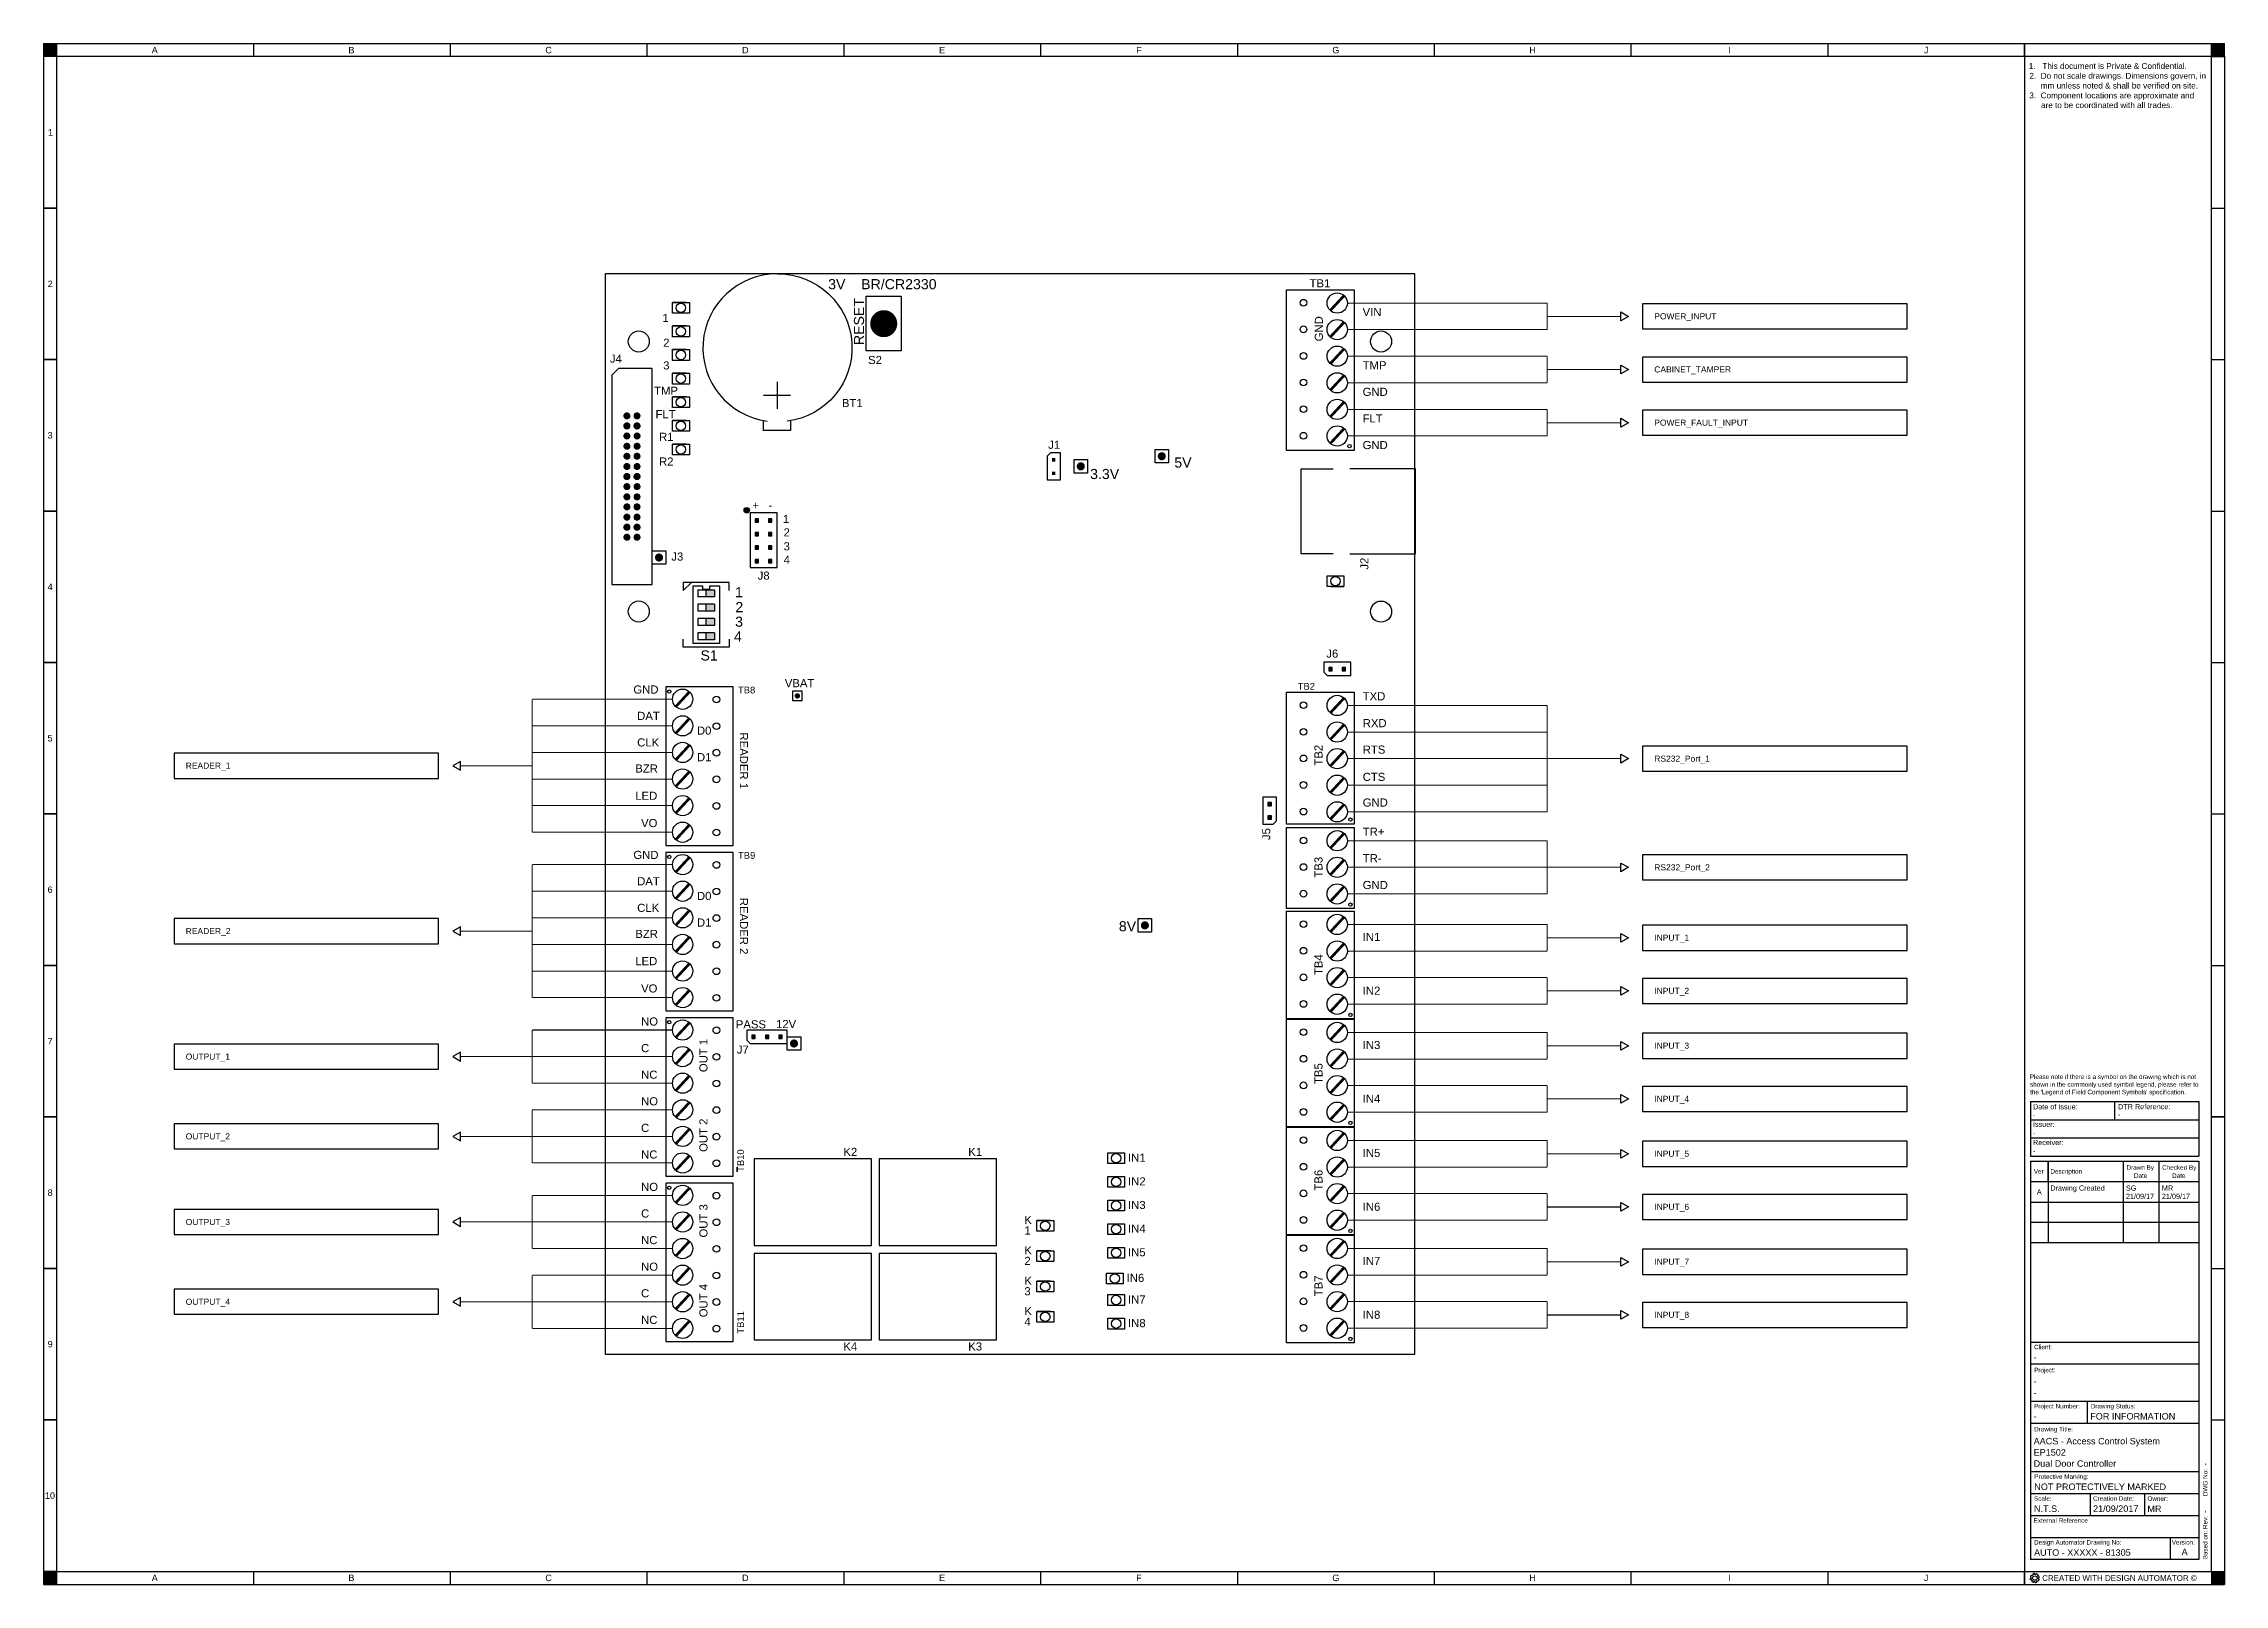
# Paper-space layout 'A1' of a CAD drawing. Header units: millimetres. Extents: x 0 to 841, y 0 to 594.
# The model-space entities are those that its viewports show. They can reach past a viewport. Long polylines and large blocks are cut down to what shows.
import ezdxf
from ezdxf.enums import TextEntityAlignment as Align

# ---------------------------------------------------------------- set-up
doc = ezdxf.new("R2010")
doc.units = ezdxf.units.MM
doc.header["$LTSCALE"] = 12.5
doc.header["$MEASUREMENT"] = 0
doc.linetypes.add('HIDDEN', pattern=[0.375, 0.25, -0.125])
doc.layers.add('2', color=7, linetype='Continuous')
doc.layers.add('QCIC - VPort', color=6, linetype='Continuous')
doc.layers.get('QCIC - VPort').freeze()
doc.styles.add('QCIC', font='arial.ttf')

# ---------------------------------------------------------------- blocks, each defined once
blk = doc.blocks.new('AUTO - XXXXX - 00000a - MASTER SHEET A1 - 2017 v1 - UK')
h = blk.add_hatch(color=7)
h.dxf.hatch_style = 1
h.paths.add_polyline_path([(5, 594), (0, 594), (0, 589), (5, 589)])
h = blk.add_hatch(color=7)
h.dxf.hatch_style = 1
h.paths.add_polyline_path([(841, 594), (836, 594), (836, 589), (841, 589)])
h = blk.add_hatch(color=7)
h.dxf.hatch_style = 1
h.paths.add_polyline_path([(5, 5), (0, 5), (0, 0), (5, 0)])
h = blk.add_hatch(color=7)
h.dxf.hatch_style = 1
h.paths.add_polyline_path([(841, 5), (836, 5), (836, 0), (841, 0)])
for p, q in [((0, 594), (841, 594)), ((0, 594), (0, 0)), ((5, 589), (0, 589)), ((5, 594), (5, 589)), ((836, 589), (5, 589)), ((5, 589), (5, 5)), ((80.89, 594), (80.89, 589)), ((156.79, 594), (156.79, 589)), ((232.68, 594), (232.68, 589)), ((308.58, 594), (308.58, 589)), ((384.47, 594), (384.47, 589)), ((460.37, 594), (460.37, 589)), ((536.26, 594), (536.26, 589)), ((612.16, 594), (612.16, 589)), ((688.05, 594), (688.05, 589)), ((763.94, 589), (763.94, 594)), ((763.94, 594), (763.94, 589)), ((763.94, 589), (763.94, 5)), ((836, 589), (836, 594)), ((836, 5), (836, 589)), ((836, 589), (841, 589)), ((841, 589), (836, 589)), ((836, 589), (841, 589)), ((841, 589), (841, 594)), ((841, 589), (841, 0)), ((0, 530.6), (5, 530.6)), ((5, 530.6), (0, 530.6)), ((836, 530.6), (841, 530.6)), ((0, 472.2), (5, 472.2)), ((5, 472.2), (0, 472.2)), ((836, 472.2), (841, 472.2)), ((0, 413.8), (5, 413.8)), ((5, 413.8), (0, 413.8)), ((836, 413.8), (841, 413.8)), ((0, 355.4), (5, 355.4)), ((5, 355.4), (0, 355.4)), ((836, 355.4), (841, 355.4)), ((0, 297), (5, 297)), ((5, 297), (0, 297)), ((836, 297), (841, 297)), ((0, 238.6), (5, 238.6)), ((5, 238.6), (0, 238.6)), ((836, 238.6), (841, 238.6)), ((766.19, 186.11), (831.13, 186.11)), ((766.19, 186.11), (766.19, 165.11)), ((798.66, 186.11), (798.66, 179.11)), ((831.2, 186.11), (831.2, 165.11)), ((0, 180.2), (5, 180.2)), ((5, 180.2), (0, 180.2)), ((766.19, 179.11), (831.2, 179.11)), ((836, 180.2), (841, 180.2)), ((766.19, 172.11), (831.2, 172.11)), ((766.19, 165.11), (831.2, 165.11)), ((766.19, 163.18), (831.2, 163.18)), ((766.19, 163.18), (766.19, 9.65)), ((773.02, 155.48), (773.02, 163.18)), ((773.02, 163.18), (773.02, 131.81)), ((802, 163.18), (802, 131.81)), ((815.69, 163.18), (815.69, 131.81)), ((831.2, 163.18), (831.2, 131.81)), ((831.2, 155.18), (766.19, 155.18)), ((773.02, 155.18), (773.02, 131.81)), ((831.2, 154.82), (831.2, 9.65)), ((766.19, 147.39), (831.2, 147.39)), ((766.19, 139.6), (831.2, 139.6)), ((766.19, 131.81), (831.2, 131.81)), ((0, 121.8), (5, 121.8)), ((5, 121.8), (0, 121.8)), ((836, 121.8), (841, 121.8)), ((766.19, 93.42), (831.2, 93.42)), ((766.19, 84.96), (831.11, 84.96)), ((766.19, 70.61), (831.2, 70.61)), ((788.12, 70.61), (788.12, 62.15)), ((0, 63.4), (5, 63.4)), ((5, 63.4), (0, 63.4)), ((766.19, 62.15), (831.11, 62.15)), ((836, 63.4), (841, 63.4)), ((766.19, 43.46), (831.2, 43.46)), ((766.19, 35.01), (831.11, 35.01)), ((789.26, 35.01), (789.26, 26.55)), ((810.34, 26.55), (810.34, 35.01)), ((766.19, 26.55), (831.11, 26.55)), ((766.3, 26.55), (831.11, 26.55)), ((766.19, 18.1), (831.2, 18.1)), ((820.11, 18.1), (820.11, 9.65)), ((831.2, 9.65), (766.19, 9.65)), ((0, 5), (5, 5)), ((5, 5), (0, 5)), ((5, 5), (836, 5)), ((5, 5), (763.94, 5)), ((5, 5), (763.94, 5)), ((5, 5), (5, 0)), ((5, 5), (763.94, 5)), ((5, 5), (763.94, 5)), ((5, 5), (763.94, 5)), ((5, 5), (763.94, 5)), ((5, 5), (763.94, 5)), ((5, 5), (763.94, 5)), ((5, 5), (763.94, 5)), ((5, 5), (763.94, 5)), ((5, 5), (763.94, 5)), ((5, 5), (763.94, 5)), ((5, 5), (763.94, 5)), ((5, 5), (763.94, 5)), ((5, 5), (763.94, 5)), ((5, 5), (763.94, 5)), ((5, 5), (763.94, 5)), ((5, 5), (763.94, 5)), ((5, 5), (763.94, 5)), ((5, 5), (763.94, 5)), ((5, 5), (763.94, 5)), ((5, 5), (763.94, 5)), ((80.89, 5), (80.89, 0)), ((156.79, 5), (156.79, 0)), ((232.68, 5), (232.68, 0)), ((308.58, 5), (308.58, 0)), ((384.47, 5), (384.47, 0)), ((460.37, 5), (460.37, 0)), ((536.26, 5), (536.26, 0)), ((612.16, 5), (612.16, 0)), ((688.05, 5), (688.05, 0)), ((763.94, 0), (763.94, 5)), ((763.94, 5), (763.94, 0)), ((836, 5), (841, 5)), ((836, 5), (836, 0)), ((0, 0), (841, 0)), ((5, 0), (763.94, 0)), ((5, 0), (763.94, 0)), ((5, 0), (763.94, 0)), ((5, 0), (763.94, 0)), ((5, 0), (763.94, 0)), ((5, 0), (763.94, 0)), ((5, 0), (763.94, 0)), ((5, 0), (763.94, 0)), ((5, 0), (763.94, 0)), ((5, 0), (763.94, 0)), ((5, 0), (763.94, 0)), ((5, 0), (763.94, 0)), ((5, 0), (763.94, 0)), ((5, 0), (763.94, 0)), ((5, 0), (763.94, 0)), ((5, 0), (763.94, 0)), ((5, 0), (763.94, 0)), ((5, 0), (763.94, 0)), ((5, 0), (763.94, 0)), ((5, 0), (763.94, 0)), ((5, 0), (763.94, 0)), ((5, 0), (763.94, 0))]:
    blk.add_line(p, q)
blk.add_lwpolyline([(836, 238.6), (841, 238.6), (841, 180.2), (836, 180.2)], close=True)
blk.add_lwpolyline([(836, 238.6), (841, 238.6), (841, 180.2), (836, 180.2)], close=True)
for points in [[(766.85, 1.52, -0.042115), (766.7, 1.71, 0.326671), (766.6, 1.75), (766.44, 1.71, -0.373116), (766.29, 1.79, -0.070637), (766.17, 2.26, -0.362092), (766.26, 2.4), (766.43, 2.45, 0.314673), (766.5, 2.54)], [(766.5, 2.54, -0.043617), (766.54, 2.78, 0.319974), (766.49, 2.88), (766.35, 2.97, -0.366951), (766.3, 3.13, -0.070608), (766.56, 3.55, -0.366435), (766.72, 3.58), (766.87, 3.49, 0.319412), (766.98, 3.51)], [(766.85, 1.52, -0.30945), (766.86, 1.42), (766.77, 1.26, 0.357324), (766.81, 1.09, 0.073567), (767.25, 0.84, 0.380425), (767.41, 0.89), (767.49, 1.03, -0.334571), (767.59, 1.08, 0.041825), (767.82, 1.05)], [(768.22, 3.81, 0.040485), (768, 3.84, -0.319948), (767.92, 3.91), (767.87, 4.08, 0.366927), (767.73, 4.18, 0.072823), (767.24, 4.06, 0.374757), (767.17, 3.9), (767.21, 3.74, -0.328449), (767.16, 3.64, 0.041159), (766.98, 3.51)], [(767.82, 1.05, -0.319655), (767.91, 0.98), (767.95, 0.82, 0.366658), (768.1, 0.72, 0.071735), (768.58, 0.85, 0.369155), (768.65, 1), (768.61, 1.16, -0.322372), (768.65, 1.27, 0.037788), (768.82, 1.39)], [(769, 3.79, 0.071697), (768.57, 4.04, 0.373432), (768.41, 3.99), (768.33, 3.85, -0.327013), (768.22, 3.81)], [(768.82, 1.39, -0.321633), (768.93, 1.4), (769.08, 1.32, 0.368475), (769.24, 1.35, 0.074534), (769.51, 1.79, 0.373891), (769.45, 1.96), (769.31, 2.04, -0.327511), (769.26, 2.14, 0.038117), (769.29, 2.35)], [(769, 3.79, -0.354356), (769.03, 3.63), (768.95, 3.46, 0.306187), (768.96, 3.36)], [(769.29, 2.35, -0.336295), (769.37, 2.44), (769.52, 2.47, 0.382025), (769.63, 2.61, 0.07377), (769.5, 3.1, 0.375666), (769.35, 3.18), (769.19, 3.14, -0.329432), (769.09, 3.18, 0.039167), (768.96, 3.36)]]:
    blk.add_lwpolyline(points, format="xyb")
blk.add_circle((767.9, 2.45), 0.843)
at = {"style": 'QCIC'}
for s, height, p in [('A', 2.5, (41.69, 590.25)), ('B', 2.5, (117.54, 590.25)), ('C', 2.5, (193.48, 590.25)), ('D', 2.5, (269.33, 590.25)), ('E', 2.5, (345.32, 590.25)), ('F', 2.5, (421.31, 590.25)), ('G', 2.5, (496.98, 590.25)), ('H', 2.5, (572.95, 590.25)), ('I', 2.5, (649.61, 590.25)), ('J', 2.5, (725.14, 590.27)), ('1.   This document is Private & Confidential.', 2.25, (765.56, 584.24)), ('2.  Do not scale drawings. Dimensions govern, in', 2.25, (765.81, 580.48)), ('3.  Component locations are approximate and', 2.25, (765.77, 572.9)), ('mm unless noted & shall be verified on site.', 2.25, (770.19, 576.69)), ('are to be coordinated with all trades.', 2.25, (770.29, 569.15)), ('1', 2.5, (1.67, 558.54)), ('2', 2.5, (1.57, 500.14)), ('3', 2.5, (1.54, 441.77)), ('4', 2.5, (1.54, 383.34)), ('5', 2.5, (1.5, 324.97)), ('6', 2.5, (1.52, 266.57)), ('7', 2.5, (1.53, 208.15)), ('shown in the commonly used symbol legend, please refer to', 1.7503, (766.06, 191.88)), ('Please note if there is a symbol on the drawing which is not', 1.7503, (765.95, 194.83)), ("the 'Legend of Field Component Symbols' specification.", 1.7503, (766.1, 188.94)), ('Ver', 1.75, (767.52, 158.35)), ('Description', 1.75, (773.89, 158.35)), ('Drawn By', 1.75, (803.25, 159.87)), ('Checked By', 1.75, (817, 159.86)), ('8', 2.5, (1.54, 149.77)), ('Date', 1.75, (806.12, 156.7)), ('Date', 1.75, (820.84, 156.69)), ('9', 2.5, (1.55, 91.37)), ('Client:', 1.75, (767.61, 90.64)), ('Project:', 1.75, (767.61, 81.76)), ('Project Number:', 1.75, (767.61, 67.83)), ('Drawing Status:', 1.75, (789.44, 67.83)), ('Drawing Title:', 1.75, (767.61, 58.95)), ('Protective Marking:', 1.75, (767.69, 40.69)), ('10', 2.5, (0.51, 32.97)), ('Scale:', 1.75, (767.58, 32.23)), ('Creation Date:', 1.75, (790.36, 32.23)), ('Owner:', 1.75, (811.32, 32.2)), ('External Reference', 1.75, (767.44, 23.78)), ('Design Automator Drawing No:', 1.75, (767.61, 15.33)), ('Version:', 1.75, (820.71, 15.33)), ('A', 2.5, (41.69, 1.25)), ('B', 2.5, (117.54, 1.25)), ('C', 2.5, (193.48, 1.25)), ('D', 2.5, (269.33, 1.25)), ('E', 2.5, (345.32, 1.25)), ('F', 2.5, (421.31, 1.25)), ('G', 2.5, (496.98, 1.25)), ('H', 2.5, (572.95, 1.25)), ('I', 2.5, (649.61, 1.25)), ('J', 2.5, (725.14, 1.27)), ('CREATED WITH DESIGN AUTOMATOR ©', 2.2, (770.72, 1.36))]:
    blk.add_text(s, height=height, dxfattribs=at).set_placement(p)
for s, p in [('DWG No:', (834.48, 34.01)), ('Based on: Rev:', (834.48, 9.65))]:
    blk.add_text(s, height=1.75, rotation=90, dxfattribs=at).set_placement(p)
for tag, p, height in [('DESLINE1', (767.19, 183.13), 2), ('DESLINE2', (799.99, 183.18), 2), ('DATE', (767.19, 180.13), 2), ('DESLINE3', (767.19, 176.38), 2), ('DTR', (799.99, 180.16), 2), ('DESLINE4', (767.19, 169.35), 2), ('RECEIVER', (767.19, 166.21), 2), ('ISSUER', (767.19, 173.18), 2), ('DESCRIPTION11', (773.89, 151.79), 2), ('DW1', (803.04, 151.79), 2), ('CK1', (816.9, 151.79), 2), ('DESCRIPTION12', (773.89, 148.61), 2), ('DESCRIPTION21', (773.89, 144.08), 2), ('DESCRIPTION22', (773.89, 141.01), 2), ('DATE1', (803.04, 148.62), 2), ('DW2', (803.04, 144.08), 2), ('CK2', (816.9, 144.08), 2), ('DATE4', (816.9, 148.62), 2), ('DESCRIPTION31', (773.89, 136.26), 2), ('DESCRIPTION32', (773.89, 133.04), 2), ('DATE2', (803.04, 140.91), 2), ('DW3', (803.04, 136.27), 2), ('DATE3', (803.04, 133.1), 2), ('CK3', (816.9, 136.27), 2), ('DATE5', (816.9, 140.91), 2), ('DATE6', (816.9, 133.1), 2), ('CLIENT', (767.44, 86.35), 2.5), ('PROJECT1', (767.44, 77.04), 2.5), ('PROJECT2', (767.44, 72.72), 2.5), ('PRO.NO', (767.44, 63.54), 2.5), ('STATUS', (789.28, 63.54), 2.5), ('DRAWINGTITLE1', (767.44, 53.97), 2.5), ('DRAWINGTITLE2', (767.44, 49.65), 2.5), ('DRAWINGTITLE3', (767.44, 45.33), 2.5), ('PROTECTIVE.MARKING', (767.69, 36.39), 2.5), ('SCALE', (767.58, 27.94), 2.5), ('XX_XX_XX', (790.36, 27.94), 2.5), ('XXX', (811.32, 27.9), 2.5), ('EXTERNAL_REF', (767.61, 19.48), 2.2), ('DWGNO', (767.61, 11.03), 2.5)]:
    blk.add_attdef(tag, p, '', height=height, dxfattribs=at)
for tag, height, p in [('V1', 2, (769.61, 151.29)), ('V2', 2, (769.61, 143.58)), ('V3', 2, (769.61, 135.77)), ('CHKS1', 2, (771.7, 7.45)), ('CHKS2', 2, (783.01, 7.45)), ('CHKS3', 2, (794.32, 7.45)), ('CHKS4', 2, (805.63, 7.45)), ('CHKS5', 2, (816.93, 7.45)), ('A', 2.5, (825.65, 12.49))]:
    blk.add_attdef(tag, text='', height=height, dxfattribs=at).set_placement(p, align=Align.MIDDLE_CENTER)
for tag, p in [('ARCHREF', (834.51, 45.8)), ('A01', (834.51, 27.56))]:
    blk.add_attdef(tag, p, '', height=2, rotation=90, dxfattribs=at)
blk = doc.blocks.new('TERMTOP')
at = {"const_width": 0.02}
blk.add_lwpolyline([(-0.051, -0.055), (0.051, 0.055)], dxfattribs=at)
for centre, radius in [((0, 0), 0.075), ((0.25, -0.002), 0.025)]:
    blk.add_circle(centre, radius)
blk = doc.blocks.new('GCM Board')
for points in [[(170679.33, 9839.436), (170679.33, 9839.411), (170679.355, 9839.411), (170679.355, 9839.436)], [(170679.33, 9839.336), (170679.33, 9839.311), (170679.355, 9839.311), (170679.355, 9839.336)], [(170677.13, 9838.986), (170677.13, 9838.961), (170677.155, 9838.961), (170677.155, 9838.986)], [(170677.23, 9838.986), (170677.23, 9838.961), (170677.255, 9838.961), (170677.255, 9838.986)], [(170677.13, 9838.886), (170677.13, 9838.861), (170677.155, 9838.861), (170677.155, 9838.886)], [(170677.13, 9838.786), (170677.13, 9838.761), (170677.155, 9838.761), (170677.155, 9838.786)], [(170677.23, 9838.886), (170677.23, 9838.861), (170677.255, 9838.861), (170677.255, 9838.886)], [(170677.23, 9838.786), (170677.23, 9838.761), (170677.255, 9838.761), (170677.255, 9838.786)], [(170677.13, 9838.686), (170677.13, 9838.661), (170677.155, 9838.661), (170677.155, 9838.686)], [(170677.23, 9838.686), (170677.23, 9838.661), (170677.255, 9838.661), (170677.255, 9838.686)], [(170681.38, 9837.886), (170681.38, 9837.861), (170681.405, 9837.861), (170681.405, 9837.886)], [(170681.48, 9837.886), (170681.48, 9837.861), (170681.505, 9837.861), (170681.505, 9837.886)], [(170680.93, 9836.886), (170680.93, 9836.861), (170680.955, 9836.861), (170680.955, 9836.886)], [(170680.93, 9836.786), (170680.93, 9836.761), (170680.955, 9836.761), (170680.955, 9836.786)], [(170677.106, 9835.137), (170677.131, 9835.137), (170677.131, 9835.162), (170677.106, 9835.162)], [(170677.206, 9835.137), (170677.231, 9835.137), (170677.231, 9835.162), (170677.206, 9835.162)], [(170677.306, 9835.137), (170677.331, 9835.137), (170677.331, 9835.162), (170677.306, 9835.162)]]:
    blk.add_hatch(color=256).paths.add_polyline_path(points)
h = blk.add_hatch(color=256)
h.paths.add_polyline_path([(170676.83, 9838.408), (170676.83, 9838.461), (170676.768, 9838.461), (170676.768, 9838.408)])
h.paths.add_polyline_path([(170676.768, 9838.355), (170676.768, 9838.302), (170676.83, 9838.302), (170676.83, 9838.355)])
h.paths.add_polyline_path([(170676.768, 9838.249), (170676.768, 9838.196), (170676.83, 9838.196), (170676.83, 9838.249)])
h.paths.add_polyline_path([(170676.768, 9838.089), (170676.83, 9838.089), (170676.83, 9838.143), (170676.768, 9838.143)])
for p, q in [((170676.705, 9838.461), (170676.83, 9838.461)), ((170676.705, 9838.461), (170676.705, 9838.408)), ((170676.768, 9838.408), (170676.768, 9838.463)), ((170676.83, 9838.461), (170676.83, 9838.408)), ((170676.83, 9838.408), (170676.705, 9838.408)), ((170676.83, 9838.355), (170676.705, 9838.355)), ((170676.705, 9838.355), (170676.705, 9838.302)), ((170676.83, 9838.302), (170676.705, 9838.302)), ((170676.768, 9838.302), (170676.768, 9838.355)), ((170676.83, 9838.355), (170676.83, 9838.302)), ((170676.83, 9838.249), (170676.705, 9838.249)), ((170676.705, 9838.249), (170676.705, 9838.196)), ((170676.83, 9838.196), (170676.705, 9838.196)), ((170676.83, 9838.143), (170676.705, 9838.143)), ((170676.705, 9838.143), (170676.705, 9838.089)), ((170676.768, 9838.196), (170676.768, 9838.249)), ((170676.768, 9838.089), (170676.768, 9838.143)), ((170676.83, 9838.249), (170676.83, 9838.196)), ((170676.83, 9838.143), (170676.83, 9838.089)), ((170676.83, 9838.089), (170676.705, 9838.089))]:
    blk.add_line(p, q)
for points in [[(170676.018, 9840.8), (170676.018, 9832.8), (170682.018, 9832.8), (170682.018, 9840.8), (170676.018, 9840.8)], [(170681.068, 9840.683), (170681.568, 9840.683), (170681.568, 9839.493), (170681.068, 9839.493), (170681.068, 9840.683)], [(170676.518, 9840.59), (170676.643, 9840.59), (170676.643, 9840.51), (170676.518, 9840.51)], [(170677.953, 9840.635), (170678.213, 9840.635), (170678.213, 9840.23), (170677.953, 9840.23), (170677.953, 9840.635)], [(170685.666, 9840.579), (170683.706, 9840.579), (170683.706, 9840.393), (170685.666, 9840.393)], [(170676.518, 9840.415), (170676.643, 9840.415), (170676.643, 9840.335), (170676.518, 9840.335)], [(170683.6, 9840.486), (170683.544, 9840.454), (170683.544, 9840.519)], [(170676.518, 9840.24), (170676.643, 9840.24), (170676.643, 9840.16), (170676.518, 9840.16)], [(170676.168, 9840.1), (170676.118, 9840.1), (170676.068, 9840.05), (170676.068, 9838.5), (170676.368, 9838.5), (170676.368, 9840.1), (170676.168, 9840.1)], [(170676.518, 9840.065), (170676.643, 9840.065), (170676.643, 9839.985), (170676.518, 9839.985)], [(170683.6, 9840.092), (170683.544, 9840.06), (170683.544, 9840.125)], [(170685.666, 9840.185), (170683.706, 9840.185), (170683.706, 9839.999), (170685.666, 9839.999)], [(170676.518, 9839.89), (170676.643, 9839.89), (170676.643, 9839.81), (170676.518, 9839.81)], [(170676.518, 9839.715), (170676.643, 9839.715), (170676.643, 9839.635), (170676.518, 9839.635)], [(170683.6, 9839.698), (170683.544, 9839.666), (170683.544, 9839.731)], [(170685.666, 9839.791), (170683.706, 9839.791), (170683.706, 9839.605), (170685.666, 9839.605)], [(170676.518, 9839.54), (170676.643, 9839.54), (170676.643, 9839.46), (170676.518, 9839.46)], [(170679.343, 9839.475), (170679.318, 9839.475), (170679.293, 9839.45), (170679.293, 9839.275), (170679.393, 9839.275), (170679.393, 9839.475), (170679.343, 9839.475)], [(170679.593, 9839.425), (170679.593, 9839.325), (170679.493, 9839.325), (170679.493, 9839.425), (170679.593, 9839.425)], [(170680.193, 9839.5), (170680.193, 9839.4), (170680.093, 9839.4), (170680.093, 9839.5), (170680.193, 9839.5)], [(170677.293, 9839.03), (170677.093, 9839.03), (170677.093, 9838.625), (170677.293, 9838.625), (170677.293, 9839.03)], [(170677.155, 9838.986), (170677.13, 9838.986), (170677.13, 9838.961), (170677.155, 9838.961)], [(170677.255, 9838.986), (170677.23, 9838.986), (170677.23, 9838.961), (170677.255, 9838.961)], [(170676.468, 9838.75), (170676.468, 9838.65), (170676.368, 9838.65), (170676.368, 9838.75), (170676.468, 9838.75)], [(170677.155, 9838.886), (170677.13, 9838.886), (170677.13, 9838.861), (170677.155, 9838.861)], [(170677.155, 9838.786), (170677.13, 9838.786), (170677.13, 9838.761), (170677.155, 9838.761)], [(170677.255, 9838.886), (170677.23, 9838.886), (170677.23, 9838.861), (170677.255, 9838.861)], [(170677.255, 9838.786), (170677.23, 9838.786), (170677.23, 9838.761), (170677.255, 9838.761)], [(170677.155, 9838.686), (170677.13, 9838.686), (170677.13, 9838.661), (170677.155, 9838.661)], [(170677.255, 9838.686), (170677.23, 9838.686), (170677.23, 9838.661), (170677.255, 9838.661)], [(170681.368, 9838.565), (170681.493, 9838.565), (170681.493, 9838.485), (170681.368, 9838.485)], [(170681.343, 9837.875), (170681.343, 9837.85), (170681.368, 9837.825), (170681.543, 9837.825), (170681.543, 9837.925), (170681.343, 9837.925), (170681.343, 9837.875)], [(170681.405, 9837.886), (170681.38, 9837.886), (170681.38, 9837.861), (170681.405, 9837.861)], [(170681.505, 9837.886), (170681.48, 9837.886), (170681.48, 9837.861), (170681.505, 9837.861)], [(170676.968, 9837.741), (170676.468, 9837.741), (170676.468, 9836.567), (170676.968, 9836.567)], [(170677.408, 9837.64), (170677.478, 9837.64), (170677.478, 9837.71), (170677.408, 9837.71), (170677.408, 9837.64)], [(170681.569, 9836.725), (170681.068, 9836.725), (170681.068, 9837.702), (170681.569, 9837.702)], [(170685.666, 9837.303), (170683.706, 9837.303), (170683.706, 9837.117), (170685.666, 9837.117)], [(170674.785, 9837.25), (170672.825, 9837.25), (170672.825, 9837.064), (170674.785, 9837.064)], [(170674.891, 9837.157), (170674.947, 9837.125), (170674.947, 9837.19)], [(170683.6, 9837.21), (170683.544, 9837.177), (170683.544, 9837.242)], [(170680.943, 9836.725), (170680.968, 9836.725), (170680.993, 9836.75), (170680.993, 9836.925), (170680.893, 9836.925), (170680.893, 9836.725), (170680.943, 9836.725)], [(170680.955, 9836.886), (170680.93, 9836.886), (170680.93, 9836.861), (170680.955, 9836.861)], [(170680.955, 9836.786), (170680.93, 9836.786), (170680.93, 9836.761), (170680.955, 9836.761)], [(170681.218, 9836.7), (170681.568, 9836.7), (170681.568, 9836.1), (170681.068, 9836.1), (170681.068, 9836.7), (170681.218, 9836.7)], [(170676.968, 9836.516), (170676.468, 9836.516), (170676.468, 9835.342), (170676.968, 9835.342)], [(170685.666, 9836.498), (170683.706, 9836.498), (170683.706, 9836.312), (170685.666, 9836.312)], [(170683.6, 9836.405), (170683.544, 9836.372), (170683.544, 9836.437)], [(170674.785, 9836.025), (170672.825, 9836.025), (170672.825, 9835.839), (170674.785, 9835.839)], [(170680.068, 9836.025), (170680.068, 9835.925), (170679.968, 9835.925), (170679.968, 9836.025), (170680.068, 9836.025)], [(170681.068, 9836.08), (170681.568, 9836.08), (170681.568, 9835.283), (170681.068, 9835.283)], [(170674.891, 9835.932), (170674.947, 9835.9), (170674.947, 9835.965)], [(170683.6, 9835.883), (170683.544, 9835.851), (170683.544, 9835.916)], [(170685.666, 9835.976), (170683.706, 9835.976), (170683.706, 9835.79), (170685.666, 9835.79)], [(170683.6, 9835.489), (170683.544, 9835.457), (170683.544, 9835.522)], [(170685.666, 9835.582), (170683.706, 9835.582), (170683.706, 9835.396), (170685.666, 9835.396)], [(170676.968, 9835.291), (170676.468, 9835.291), (170676.468, 9834.117), (170676.968, 9834.117)], [(170677.068, 9835.15), (170677.068, 9835.125), (170677.093, 9835.1), (170677.368, 9835.1), (170677.368, 9835.2), (170677.068, 9835.2), (170677.068, 9835.15)], [(170681.068, 9835.28), (170681.568, 9835.28), (170681.568, 9834.483), (170681.068, 9834.483)], [(170674.785, 9835.096), (170672.825, 9835.096), (170672.825, 9834.91), (170674.785, 9834.91)], [(170674.891, 9835.003), (170674.947, 9834.97), (170674.947, 9835.035)], [(170677.106, 9835.162), (170677.106, 9835.137), (170677.131, 9835.137), (170677.131, 9835.162)], [(170677.206, 9835.162), (170677.206, 9835.137), (170677.231, 9835.137), (170677.231, 9835.162)], [(170677.306, 9835.162), (170677.306, 9835.137), (170677.331, 9835.137), (170677.331, 9835.162)], [(170677.468, 9835.15), (170677.468, 9835.05), (170677.368, 9835.05), (170677.368, 9835.15), (170677.468, 9835.15)], [(170683.6, 9835.083), (170683.544, 9835.051), (170683.544, 9835.116)], [(170685.666, 9835.176), (170683.706, 9835.176), (170683.706, 9834.99), (170685.666, 9834.99)], [(170683.6, 9834.689), (170683.544, 9834.657), (170683.544, 9834.722)], [(170685.666, 9834.782), (170683.706, 9834.782), (170683.706, 9834.596), (170685.666, 9834.596)], [(170674.785, 9834.505), (170672.825, 9834.505), (170672.825, 9834.319), (170674.785, 9834.319)], [(170674.891, 9834.412), (170674.947, 9834.379), (170674.947, 9834.444)], [(170681.068, 9834.48), (170681.568, 9834.48), (170681.568, 9833.683), (170681.068, 9833.683)], [(170677.993, 9833.925), (170677.993, 9834.245), (170677.123, 9834.245), (170677.123, 9833.605), (170677.993, 9833.605), (170677.993, 9833.925)], [(170678.918, 9833.925), (170678.918, 9834.245), (170678.048, 9834.245), (170678.048, 9833.605), (170678.918, 9833.605), (170678.918, 9833.925)], [(170679.743, 9834.29), (170679.868, 9834.29), (170679.868, 9834.21), (170679.743, 9834.21)], [(170683.6, 9834.283), (170683.544, 9834.251), (170683.544, 9834.316)], [(170685.666, 9834.376), (170683.706, 9834.376), (170683.706, 9834.19), (170685.666, 9834.19)], [(170676.968, 9834.066), (170676.468, 9834.066), (170676.468, 9832.892), (170676.968, 9832.892)], [(170679.743, 9834.115), (170679.868, 9834.115), (170679.868, 9834.035), (170679.743, 9834.035)], [(170679.743, 9833.94), (170679.868, 9833.94), (170679.868, 9833.86), (170679.743, 9833.86)], [(170683.6, 9833.889), (170683.544, 9833.857), (170683.544, 9833.922)], [(170685.666, 9833.982), (170683.706, 9833.982), (170683.706, 9833.796), (170685.666, 9833.796)], [(170674.785, 9833.871), (170672.825, 9833.871), (170672.825, 9833.685), (170674.785, 9833.685)], [(170674.891, 9833.778), (170674.947, 9833.745), (170674.947, 9833.81)], [(170679.218, 9833.79), (170679.343, 9833.79), (170679.343, 9833.71), (170679.218, 9833.71)], [(170679.743, 9833.765), (170679.868, 9833.765), (170679.868, 9833.685), (170679.743, 9833.685)], [(170679.743, 9833.59), (170679.868, 9833.59), (170679.868, 9833.51), (170679.743, 9833.51)], [(170681.068, 9833.68), (170681.568, 9833.68), (170681.568, 9832.883), (170681.068, 9832.883)], [(170685.666, 9833.576), (170683.706, 9833.576), (170683.706, 9833.39), (170685.666, 9833.39)], [(170677.993, 9833.225), (170677.993, 9833.545), (170677.123, 9833.545), (170677.123, 9832.905), (170677.993, 9832.905), (170677.993, 9833.225)], [(170678.918, 9833.225), (170678.918, 9833.545), (170678.048, 9833.545), (170678.048, 9832.905), (170678.918, 9832.905), (170678.918, 9833.225)], [(170679.218, 9833.565), (170679.343, 9833.565), (170679.343, 9833.485), (170679.218, 9833.485)], [(170683.6, 9833.483), (170683.544, 9833.451), (170683.544, 9833.516)], [(170674.785, 9833.28), (170672.825, 9833.28), (170672.825, 9833.094), (170674.785, 9833.094)], [(170679.218, 9833.34), (170679.343, 9833.34), (170679.343, 9833.26), (170679.218, 9833.26)], [(170679.733, 9833.4), (170679.858, 9833.4), (170679.858, 9833.32), (170679.733, 9833.32)], [(170674.891, 9833.187), (170674.947, 9833.154), (170674.947, 9833.219)], [(170679.218, 9833.115), (170679.343, 9833.115), (170679.343, 9833.035), (170679.218, 9833.035)], [(170679.743, 9833.24), (170679.868, 9833.24), (170679.868, 9833.16), (170679.743, 9833.16)], [(170683.6, 9833.089), (170683.544, 9833.057), (170683.544, 9833.122)], [(170685.666, 9833.182), (170683.706, 9833.182), (170683.706, 9832.996), (170685.666, 9832.996)], [(170679.743, 9833.065), (170679.868, 9833.065), (170679.868, 9832.985), (170679.743, 9832.985)]]:
    blk.add_lwpolyline(points, close=True)
for points in [[(170677.293, 9840.8, 0.937034), (170677.218, 9839.71)], [(170677.298, 9840.8, -0.943013), (170677.368, 9839.71)]]:
    blk.add_lwpolyline(points, format="xyb")
for points in [[(170676.618, 9840.59), (170676.518, 9840.59)], [(170676.618, 9840.51), (170676.518, 9840.51)], [(170676.618, 9840.415), (170676.518, 9840.415)], [(170676.618, 9840.335), (170676.518, 9840.335)], [(170676.618, 9840.24), (170676.518, 9840.24)], [(170676.618, 9840.16), (170676.518, 9840.16)], [(170676.618, 9840.065), (170676.518, 9840.065)], [(170676.618, 9839.985), (170676.518, 9839.985)], [(170676.618, 9839.89), (170676.518, 9839.89)], [(170677.393, 9839.9), (170677.193, 9839.9)], [(170677.293, 9840), (170677.293, 9839.975)], [(170677.293, 9839.975), (170677.293, 9839.8)], [(170676.618, 9839.81), (170676.518, 9839.81)], [(170676.618, 9839.715), (170676.518, 9839.715)], [(170677.393, 9839.715), (170677.393, 9839.64), (170677.193, 9839.64), (170677.193, 9839.715)], [(170676.618, 9839.635), (170676.518, 9839.635)], [(170676.618, 9839.54), (170676.518, 9839.54)], [(170676.618, 9839.46), (170676.518, 9839.46)], [(170681.412, 9838.726), (170681.177, 9838.726), (170681.177, 9839.356), (170681.412, 9839.356)], [(170681.537, 9838.726), (170682.022, 9838.726), (170682.022, 9839.356), (170681.537, 9839.356)], [(170676.938, 9838.455), (170676.938, 9838.515), (170676.598, 9838.515), (170676.598, 9838.455)], [(170676.658, 9838.515), (170676.598, 9838.455)], [(170676.868, 9838.062), (170676.868, 9838.488), (170676.793, 9838.488), (170676.793, 9838.463), (170676.743, 9838.463), (170676.743, 9838.488), (170676.668, 9838.488), (170676.668, 9838.062)], [(170681.393, 9838.565), (170681.493, 9838.565)], [(170681.393, 9838.485), (170681.493, 9838.485)], [(170676.938, 9838.095), (170676.938, 9838.035), (170676.598, 9838.035), (170676.598, 9838.095)], [(170676.868, 9838.062), (170676.668, 9838.062)], [(170676.998, 9834.15), (170676.998, 9834.183)], [(170679.318, 9833.79), (170679.218, 9833.79)], [(170679.318, 9833.79), (170679.218, 9833.79)], [(170679.318, 9833.71), (170679.218, 9833.71)], [(170679.318, 9833.71), (170679.218, 9833.71)], [(170679.318, 9833.565), (170679.218, 9833.565)], [(170679.318, 9833.565), (170679.218, 9833.565)], [(170679.318, 9833.485), (170679.218, 9833.485)], [(170679.318, 9833.485), (170679.218, 9833.485)], [(170679.318, 9833.34), (170679.218, 9833.34)], [(170679.318, 9833.34), (170679.218, 9833.34)], [(170679.318, 9833.26), (170679.218, 9833.26)], [(170679.318, 9833.26), (170679.218, 9833.26)], [(170679.318, 9833.115), (170679.218, 9833.115)], [(170679.318, 9833.115), (170679.218, 9833.115)], [(170679.318, 9833.035), (170679.218, 9833.035)], [(170679.318, 9833.035), (170679.218, 9833.035)]]:
    blk.add_lwpolyline(points)
for points, const_width in [([(170678.033, 9840.432, 1), (170678.133, 9840.432, 1)], 0.1), ([(170676.18, 9839.736, 1), (170676.18, 9839.762, 1)], 0.0262), ([(170676.255, 9839.736, 1), (170676.255, 9839.762, 1)], 0.0262), ([(170676.18, 9839.661, 1), (170676.18, 9839.688, 1)], 0.0262), ([(170676.18, 9839.587, 1), (170676.18, 9839.613, 1)], 0.0262), ([(170676.18, 9839.511, 1), (170676.18, 9839.537, 1)], 0.0262), ([(170676.255, 9839.661, 1), (170676.255, 9839.688, 1)], 0.0262), ([(170676.255, 9839.587, 1), (170676.255, 9839.613, 1)], 0.0262), ([(170676.255, 9839.511, 1), (170676.255, 9839.537, 1)], 0.0262), ([(170676.18, 9839.437, 1), (170676.18, 9839.463, 1)], 0.0262), ([(170676.18, 9839.361, 1), (170676.18, 9839.387, 1)], 0.0262), ([(170676.255, 9839.437, 1), (170676.255, 9839.463, 1)], 0.0262), ([(170676.255, 9839.361, 1), (170676.255, 9839.387, 1)], 0.0262), ([(170679.528, 9839.375, 1), (170679.558, 9839.375, 1)], 0.03), ([(170680.128, 9839.45, 1), (170680.158, 9839.45, 1)], 0.03), ([(170676.18, 9839.286, 1), (170676.18, 9839.313, 1)], 0.0262), ([(170676.18, 9839.212, 1), (170676.18, 9839.238, 1)], 0.0262), ([(170676.255, 9839.286, 1), (170676.255, 9839.313, 1)], 0.0262), ([(170676.255, 9839.212, 1), (170676.255, 9839.238, 1)], 0.0262), ([(170676.18, 9839.136, 1), (170676.18, 9839.162, 1)], 0.0262), ([(170676.18, 9839.062, 1), (170676.18, 9839.088, 1)], 0.0262), ([(170676.255, 9839.136, 1), (170676.255, 9839.162, 1)], 0.0262), ([(170676.255, 9839.062, 1), (170676.255, 9839.088, 1)], 0.0262), ([(170677.068, 9839.06, 1), (170677.068, 9839.04, 1)], 0.02), ([(170676.18, 9838.986, 1), (170676.18, 9839.012, 1)], 0.0262), ([(170676.18, 9838.911, 1), (170676.18, 9838.938, 1)], 0.0262), ([(170676.255, 9838.986, 1), (170676.255, 9839.012, 1)], 0.0262), ([(170676.255, 9838.911, 1), (170676.255, 9838.938, 1)], 0.0262), ([(170676.18, 9838.837, 1), (170676.18, 9838.863, 1)], 0.0262), ([(170676.255, 9838.837, 1), (170676.255, 9838.863, 1)], 0.0262), ([(170676.403, 9838.7, 1), (170676.433, 9838.7, 1)], 0.03), ([(170677.433, 9837.675, 1), (170677.453, 9837.675, 1)], 0.02), ([(170680.003, 9835.975, 1), (170680.033, 9835.975, 1)], 0.03), ([(170677.403, 9835.1, 1), (170677.433, 9835.1, 1)], 0.03)]:
    blk.add_lwpolyline(points, format="xyb", close=True, dxfattribs=dict(const_width=const_width))
at = {"linetype": 'HIDDEN', "const_width": 0.0075}
for points in [[(170681.518, 9840.585), (170682.999, 9840.585)], [(170682.999, 9840.585), (170682.999, 9840.388)], [(170681.518, 9840.388), (170682.999, 9840.388)], [(170682.999, 9840.486), (170683.544, 9840.486)], [(170681.518, 9840.191), (170682.999, 9840.191)], [(170682.999, 9840.191), (170682.999, 9839.994)], [(170682.999, 9840.092), (170683.544, 9840.092)], [(170681.518, 9839.994), (170682.999, 9839.994)], [(170681.518, 9839.797), (170682.999, 9839.797)], [(170682.999, 9839.797), (170682.999, 9839.6)], [(170681.518, 9839.6), (170682.999, 9839.6)], [(170682.999, 9839.698), (170683.544, 9839.698)], [(170676.518, 9837.65), (170675.479, 9837.65)], [(170675.479, 9837.65), (170675.479, 9836.665)], [(170676.518, 9837.453), (170675.479, 9837.453)], [(170681.518, 9837.604), (170682.999, 9837.604)], [(170682.999, 9836.816), (170682.999, 9837.604)], [(170681.518, 9837.407), (170682.999, 9837.407)], [(170675.479, 9837.157), (170674.947, 9837.157)], [(170676.518, 9837.256), (170675.479, 9837.256)], [(170681.518, 9837.21), (170683.544, 9837.21)], [(170676.518, 9837.059), (170675.479, 9837.059)], [(170681.518, 9837.013), (170682.999, 9837.013)], [(170676.518, 9836.862), (170675.479, 9836.862)], [(170681.518, 9836.816), (170682.999, 9836.816)], [(170676.518, 9836.665), (170675.479, 9836.665)], [(170681.518, 9836.602), (170682.999, 9836.602)], [(170682.999, 9836.208), (170682.999, 9836.602)], [(170676.518, 9836.425), (170675.479, 9836.425)], [(170675.479, 9836.425), (170675.479, 9835.44)], [(170681.518, 9836.405), (170683.544, 9836.405)], [(170676.518, 9836.228), (170675.479, 9836.228)], [(170681.518, 9836.208), (170682.999, 9836.208)], [(170676.518, 9836.031), (170675.479, 9836.031)], [(170675.479, 9835.932), (170674.947, 9835.932)], [(170676.518, 9835.834), (170675.479, 9835.834)], [(170681.518, 9835.982), (170682.999, 9835.982)], [(170682.999, 9835.785), (170682.999, 9835.982)], [(170682.999, 9835.883), (170683.544, 9835.883)], [(170681.518, 9835.785), (170682.999, 9835.785)], [(170676.518, 9835.637), (170675.479, 9835.637)], [(170681.518, 9835.588), (170682.999, 9835.588)], [(170682.999, 9835.391), (170682.999, 9835.588)], [(170676.518, 9835.44), (170675.479, 9835.44)], [(170681.518, 9835.391), (170682.999, 9835.391)], [(170682.999, 9835.489), (170683.544, 9835.489)], [(170676.518, 9835.2), (170675.479, 9835.2)], [(170675.479, 9835.2), (170675.479, 9834.806)], [(170681.518, 9835.182), (170682.999, 9835.182)], [(170682.999, 9834.985), (170682.999, 9835.182)], [(170682.999, 9835.083), (170683.544, 9835.083)], [(170676.518, 9835.003), (170674.947, 9835.003)], [(170681.518, 9834.985), (170682.999, 9834.985)], [(170676.518, 9834.806), (170675.479, 9834.806)], [(170681.518, 9834.788), (170682.999, 9834.788)], [(170682.999, 9834.591), (170682.999, 9834.788)], [(170676.518, 9834.609), (170675.479, 9834.609)], [(170675.479, 9834.609), (170675.479, 9834.215)], [(170681.518, 9834.591), (170682.999, 9834.591)], [(170682.999, 9834.689), (170683.544, 9834.689)], [(170676.518, 9834.412), (170674.947, 9834.412)], [(170681.518, 9834.382), (170682.999, 9834.382)], [(170682.999, 9834.185), (170682.999, 9834.382)], [(170676.518, 9834.215), (170675.479, 9834.215)], [(170682.999, 9834.283), (170683.544, 9834.283)], [(170681.518, 9834.185), (170682.999, 9834.185)], [(170676.518, 9833.975), (170675.479, 9833.975)], [(170675.479, 9833.975), (170675.479, 9833.581)], [(170681.518, 9833.988), (170682.999, 9833.988)], [(170682.999, 9833.791), (170682.999, 9833.988)], [(170676.518, 9833.778), (170674.947, 9833.778)], [(170681.518, 9833.791), (170682.999, 9833.791)], [(170682.999, 9833.889), (170683.544, 9833.889)], [(170676.518, 9833.581), (170675.479, 9833.581)], [(170681.518, 9833.582), (170682.999, 9833.582)], [(170682.999, 9833.385), (170682.999, 9833.582)], [(170682.999, 9833.483), (170683.544, 9833.483)], [(170676.518, 9833.384), (170675.479, 9833.384)], [(170675.479, 9833.384), (170675.479, 9832.99)], [(170681.518, 9833.385), (170682.999, 9833.385)], [(170676.518, 9833.187), (170674.947, 9833.187)], [(170681.518, 9833.188), (170682.999, 9833.188)], [(170682.999, 9833.188), (170682.999, 9832.991)], [(170682.999, 9833.089), (170683.544, 9833.089)], [(170676.518, 9832.99), (170675.479, 9832.99)], [(170681.518, 9832.991), (170682.999, 9832.991)]]:
    blk.add_lwpolyline(points, dxfattribs=at)
for centre, radius in [((170676.58, 9840.55), 0.035), ((170676.268, 9840.3), 0.078), ((170676.58, 9840.375), 0.035), ((170681.768, 9840.3), 0.078), ((170676.58, 9840.2), 0.035), ((170676.58, 9840.025), 0.035), ((170676.58, 9839.85), 0.035), ((170676.58, 9839.675), 0.035), ((170676.58, 9839.5), 0.035), ((170681.534, 9839.525), 0.0125), ((170677.068, 9839.05), 0.02), ((170681.43, 9838.525), 0.035), ((170676.268, 9838.3), 0.078), ((170681.768, 9838.299), 0.078), ((170676.494, 9837.707), 0.0125), ((170681.541, 9836.759), 0.0125), ((170676.494, 9836.482), 0.0125), ((170681.541, 9836.129), 0.0125), ((170676.494, 9835.257), 0.0125), ((170681.541, 9835.312), 0.0125), ((170681.541, 9834.512), 0.0125), ((170679.805, 9834.25), 0.035), ((170679.805, 9834.075), 0.035), ((170676.494, 9834.032), 0.0125), ((170679.805, 9833.9), 0.035), ((170679.28, 9833.75), 0.035), ((170679.805, 9833.725), 0.035), ((170679.805, 9833.55), 0.035), ((170681.541, 9833.712), 0.0125), ((170679.28, 9833.525), 0.035), ((170679.28, 9833.3), 0.035), ((170679.795, 9833.36), 0.035), ((170679.28, 9833.075), 0.035), ((170679.805, 9833.2), 0.035), ((170679.805, 9833.025), 0.035), ((170681.541, 9832.912), 0.0125)]:
    blk.add_circle(centre, radius)
at = {"layer": '2', "rotation": 180}
for p in [(170681.443, 9840.585), (170681.443, 9840.388), (170681.443, 9840.191), (170681.443, 9839.994), (170681.443, 9839.797), (170681.443, 9839.6), (170681.443, 9837.604), (170681.443, 9837.407), (170681.443, 9837.21), (170681.443, 9837.013), (170681.443, 9836.816), (170681.443, 9836.602), (170681.443, 9836.405), (170681.443, 9836.208), (170681.443, 9835.982), (170681.443, 9835.785), (170681.443, 9835.588), (170681.443, 9835.391), (170681.443, 9835.182), (170681.443, 9834.985), (170681.443, 9834.788), (170681.443, 9834.591), (170681.443, 9834.382), (170681.443, 9834.185), (170681.443, 9833.988), (170681.443, 9833.791), (170681.443, 9833.582), (170681.443, 9833.385), (170681.443, 9833.188), (170681.443, 9832.991)]:
    blk.add_blockref('TERMTOP', p, dxfattribs=at)
at = {"layer": '2'}
for p in [(170676.593, 9837.65), (170676.593, 9837.453), (170676.593, 9837.256), (170676.593, 9837.059), (170676.593, 9836.862), (170676.593, 9836.665), (170676.593, 9836.425), (170676.593, 9836.228), (170676.593, 9836.031), (170676.593, 9835.834), (170676.593, 9835.637), (170676.593, 9835.44), (170676.593, 9835.2), (170676.593, 9835.003), (170676.593, 9834.806), (170676.593, 9834.609), (170676.593, 9834.412), (170676.593, 9834.215), (170676.593, 9833.975), (170676.593, 9833.778), (170676.593, 9833.581), (170676.593, 9833.384), (170676.593, 9833.187), (170676.593, 9832.99)]:
    blk.add_blockref('TERMTOP', p, dxfattribs=at)
at = {"style": 'QCIC'}
for s, height, p in [('3V    BR/CR2330', 0.075, (170677.671, 9840.687)), ('TB1', 0.06, (170681.238, 9840.701)), ('VIN', 0.06, (170681.631, 9840.488)), ('1', 0.06, (170676.443, 9840.444)), ('J4', 0.06, (170676.054, 9840.143)), ('2', 0.06, (170676.449, 9840.261)), ('3', 0.06, (170676.449, 9840.093)), ('S2', 0.06, (170677.967, 9840.133)), ('TMP', 0.06, (170681.631, 9840.094)), ('TMP', 0.06, (170676.382, 9839.905)), ('BT1', 0.06, (170677.773, 9839.814)), ('GND', 0.06, (170681.631, 9839.897)), ('FLT', 0.06, (170676.392, 9839.732)), ('FLT', 0.06, (170681.631, 9839.7)), ('R1', 0.06, (170676.418, 9839.564)), ('J1', 0.06, (170679.302, 9839.505)), ('GND', 0.06, (170681.631, 9839.503)), ('R2', 0.06, (170676.418, 9839.381)), ('5V', 0.075, (170680.236, 9839.366)), ('3.3V', 0.075, (170679.612, 9839.281)), ('+', 0.06, (170677.11, 9839.057)), ('-', 0.06, (170677.229, 9839.057)), ('1', 0.06, (170677.336, 9838.956)), ('2', 0.06, (170677.341, 9838.856)), ('3', 0.06, (170677.341, 9838.753)), ('J3', 0.06, (170676.509, 9838.677)), ('J8', 0.06, (170677.149, 9838.536)), ('4', 0.06, (170677.341, 9838.653)), ('1', 0.075, (170676.981, 9838.406)), ('3', 0.075, (170676.982, 9838.187)), ('2', 0.075, (170676.984, 9838.295)), ('4', 0.075, (170676.973, 9838.077)), ('S1', 0.075, (170676.725, 9837.937)), ('J6', 0.06, (170681.362, 9837.958)), ('VBAT', 0.06, (170677.35, 9837.739)), ('GND', 0.06, (170676.228, 9837.692)), ('TB8', 0.05, (170677.003, 9837.693)), ('TB2', 0.05, (170681.15, 9837.721)), ('TXD', 0.06, (170681.632, 9837.642)), ('DAT', 0.06, (170676.256, 9837.497)), ('RXD', 0.06, (170681.632, 9837.443)), ('CLK', 0.06, (170676.256, 9837.3)), ('D0', 0.06, (170676.699, 9837.388)), ('RTS', 0.06, (170681.632, 9837.247)), ('BZR', 0.06, (170676.242, 9837.107)), ('D1', 0.06, (170676.699, 9837.191)), ('LED', 0.06, (170676.242, 9836.905)), ('CTS', 0.06, (170681.632, 9837.045)), ('GND', 0.06, (170681.632, 9836.855)), ('VO', 0.06, (170676.285, 9836.703)), ('TR+', 0.06, (170681.632, 9836.639)), ('GND', 0.06, (170676.228, 9836.467)), ('TB9', 0.05, (170677.003, 9836.468)), ('TR-', 0.06, (170681.632, 9836.443)), ('DAT', 0.06, (170676.256, 9836.272)), ('D0', 0.06, (170676.699, 9836.163)), ('GND', 0.06, (170681.632, 9836.244)), ('CLK', 0.06, (170676.256, 9836.075)), ('D1', 0.06, (170676.699, 9835.966)), ('8V', 0.075, (170679.825, 9835.931)), ('BZR', 0.06, (170676.242, 9835.882)), ('IN1', 0.06, (170681.632, 9835.859)), ('LED', 0.06, (170676.242, 9835.68)), ('VO', 0.06, (170676.285, 9835.478)), ('IN2', 0.06, (170681.632, 9835.461)), ('NO', 0.06, (170676.285, 9835.233)), ('PASS', 0.06, (170676.987, 9835.212)), ('12V', 0.06, (170677.285, 9835.214)), ('C', 0.06, (170676.285, 9835.036)), ('J7', 0.06, (170676.994, 9835.025)), ('IN3', 0.06, (170681.632, 9835.059)), ('NC', 0.06, (170676.285, 9834.839)), ('IN4', 0.06, (170681.632, 9834.661)), ('NO', 0.06, (170676.285, 9834.642)), ('C', 0.06, (170676.285, 9834.445)), ('NC', 0.06, (170676.285, 9834.248)), ('K2', 0.06, (170677.784, 9834.267)), ('K1', 0.06, (170678.709, 9834.267)), ('IN1', 0.06, (170679.893, 9834.224)), ('IN5', 0.06, (170681.632, 9834.259)), ('NO', 0.06, (170676.285, 9834.008)), ('IN2', 0.06, (170679.893, 9834.049)), ('IN3', 0.06, (170679.893, 9833.874)), ('IN6', 0.06, (170681.632, 9833.861)), ('C', 0.06, (170676.285, 9833.811)), ('1', 0.06, (170679.125, 9833.685)), ('K', 0.06, (170679.125, 9833.763)), ('IN4', 0.06, (170679.893, 9833.699)), ('NC', 0.06, (170676.285, 9833.614)), ('K', 0.06, (170679.125, 9833.538)), ('IN5', 0.06, (170679.893, 9833.524)), ('NO', 0.06, (170676.285, 9833.417)), ('2', 0.06, (170679.125, 9833.46)), ('IN7', 0.06, (170681.632, 9833.459)), ('C', 0.06, (170676.285, 9833.22)), ('3', 0.06, (170679.125, 9833.235)), ('K', 0.06, (170679.125, 9833.313)), ('IN6', 0.06, (170679.883, 9833.334)), ('K', 0.06, (170679.125, 9833.088)), ('IN7', 0.06, (170679.893, 9833.174)), ('IN8', 0.06, (170681.632, 9833.061)), ('NC', 0.06, (170676.285, 9833.023)), ('4', 0.06, (170679.125, 9833.01)), ('IN8', 0.06, (170679.893, 9832.999)), ('K4', 0.06, (170677.784, 9832.826)), ('K3', 0.06, (170678.709, 9832.826))]:
    blk.add_text(s, height=height, dxfattribs=at).set_placement(p)
for s, height, rotation, p in [('RESET', 0.075, 90, (170677.937, 9840.273)), ('GND', 0.06, 90, (170681.337, 9840.301)), ('J2', 0.06, 90, (170681.674, 9838.61)), ('READER 1', 0.06, 270, (170677.017, 9837.404)), ('TB2', 0.06, 90, (170681.334, 9837.159)), ('J5', 0.06, 90, (170680.947, 9836.607)), ('TB3', 0.06, 90, (170681.334, 9836.329)), ('READER 2', 0.06, 270, (170677.017, 9836.179)), ('TB4', 0.06, 90, (170681.334, 9835.607)), ('OUT 1', 0.06, 90, (170676.777, 9834.888)), ('TB5', 0.06, 90, (170681.334, 9834.8)), ('OUT 2', 0.06, 90, (170676.777, 9834.297)), ('TB10', 0.05, 90, (170677.047, 9834.149)), ('TB6', 0.06, 90, (170681.334, 9834.011)), ('OUT 3', 0.06, 90, (170676.777, 9833.663)), ('OUT 4', 0.06, 90, (170676.777, 9833.072)), ('TB7', 0.06, 90, (170681.334, 9833.228)), ('TB11', 0.05, 90, (170677.047, 9832.951))]:
    blk.add_text(s, height=height, rotation=rotation, dxfattribs=at).set_placement(p)
for tag, p in [('POWER_INPUT', (170683.792, 9840.487)), ('CABINET_TAMPER', (170683.792, 9840.093)), ('POWER_FAULT_INPUT', (170683.792, 9839.699)), ('READER_1', (170672.911, 9837.158)), ('RS232_PORT_1', (170683.792, 9837.21)), ('RS232_PORT_2', (170683.792, 9836.405)), ('READER_2', (170672.911, 9835.933)), ('INPUT_1', (170683.792, 9835.884)), ('INPUT_2', (170683.792, 9835.49)), ('OUTPUT_1', (170672.911, 9835.003)), ('INPUT_3', (170683.792, 9835.084)), ('INPUT_4', (170683.792, 9834.69)), ('OUTPUT_2', (170672.911, 9834.412)), ('INPUT_5', (170683.792, 9834.284)), ('INPUT_6', (170683.792, 9833.89)), ('OUTPUT_3', (170672.911, 9833.778)), ('INPUT_7', (170683.792, 9833.484)), ('OUTPUT_4', (170672.911, 9833.187)), ('INPUT_8', (170683.792, 9833.09))]:
    blk.add_attdef(tag, text='', height=0.045, dxfattribs=at).set_placement(p, align=Align.MIDDLE_LEFT)

msp = doc.modelspace()

# ---------------------------------------------------------------- block references
msp.add_blockref('GCM Board', (0, 0)).add_auto_attribs({'INPUT_8': 'INPUT_8', 'INPUT_7': 'INPUT_7', 'INPUT_6': 'INPUT_6', 'INPUT_5': 'INPUT_5', 'INPUT_4': 'INPUT_4', 'INPUT_3': 'INPUT_3', 'INPUT_2': 'INPUT_2', 'POWER_FAULT_INPUT': 'POWER_FAULT_INPUT', 'POWER_INPUT': 'POWER_INPUT', 'READER_1': 'READER_1', 'READER_2': 'READER_2', 'OUTPUT_4': 'OUTPUT_4', 'OUTPUT_3': 'OUTPUT_3', 'OUTPUT_2': 'OUTPUT_2', 'OUTPUT_1': 'OUTPUT_1', 'INPUT_1': 'INPUT_1', 'RS232_PORT_2': 'RS232_Port_2', 'RS232_PORT_1': 'RS232_Port_1', 'CABINET_TAMPER': 'CABINET_TAMPER'})

psp = doc.layouts.new('A1')

# ---------------------------------------------------------------- block references
psp.add_blockref('AUTO - XXXXX - 00000a - MASTER SHEET A1 - 2017 v1 - UK', (0, 0)).add_auto_attribs({'CLIENT': '-', 'PRO.NO': '-', 'PROJECT1': '-', 'PROJECT2': '-', 'DRAWINGTITLE1': 'AACS - Access Control System', 'DRAWINGTITLE2': 'EP1502', 'DRAWINGTITLE3': 'Dual Door Controller', 'STATUS': 'FOR INFORMATION', 'SCALE': 'N.T.S.', 'XX_XX_XX': '21/09/2017', 'XXX': 'MR', 'DWGNO': 'AUTO - XXXXX - 81305', 'A': 'A', 'PROTECTIVE.MARKING': 'NOT PROTECTIVELY MARKED', 'V1': 'A', 'DESCRIPTION11': 'Drawing Created', 'DW1': 'SG', 'DATE1': '21/09/17', 'CK1': 'MR', 'DATE4': '21/09/17', 'A01': '-', 'ARCHREF': '-', 'DESLINE1': 'Date of Issue:', 'DESLINE2': 'DTR Reference:', 'DATE': '-', 'DESLINE4': 'Receiver:', 'DTR': '-', 'DESLINE3': 'Issuer:', 'ISSUER': '-', 'RECEIVER': '-'})

# ---------------------------------------------------------------- viewports
at = {"layer": 'QCIC - VPort'}
psp.add_viewport(center=(384.47, 297), size=(758.94, 584), view_center_point=(170679.245, 9836.8), view_height=11.22045, dxfattribs=at)

doc.saveas('drawing.dxf')
